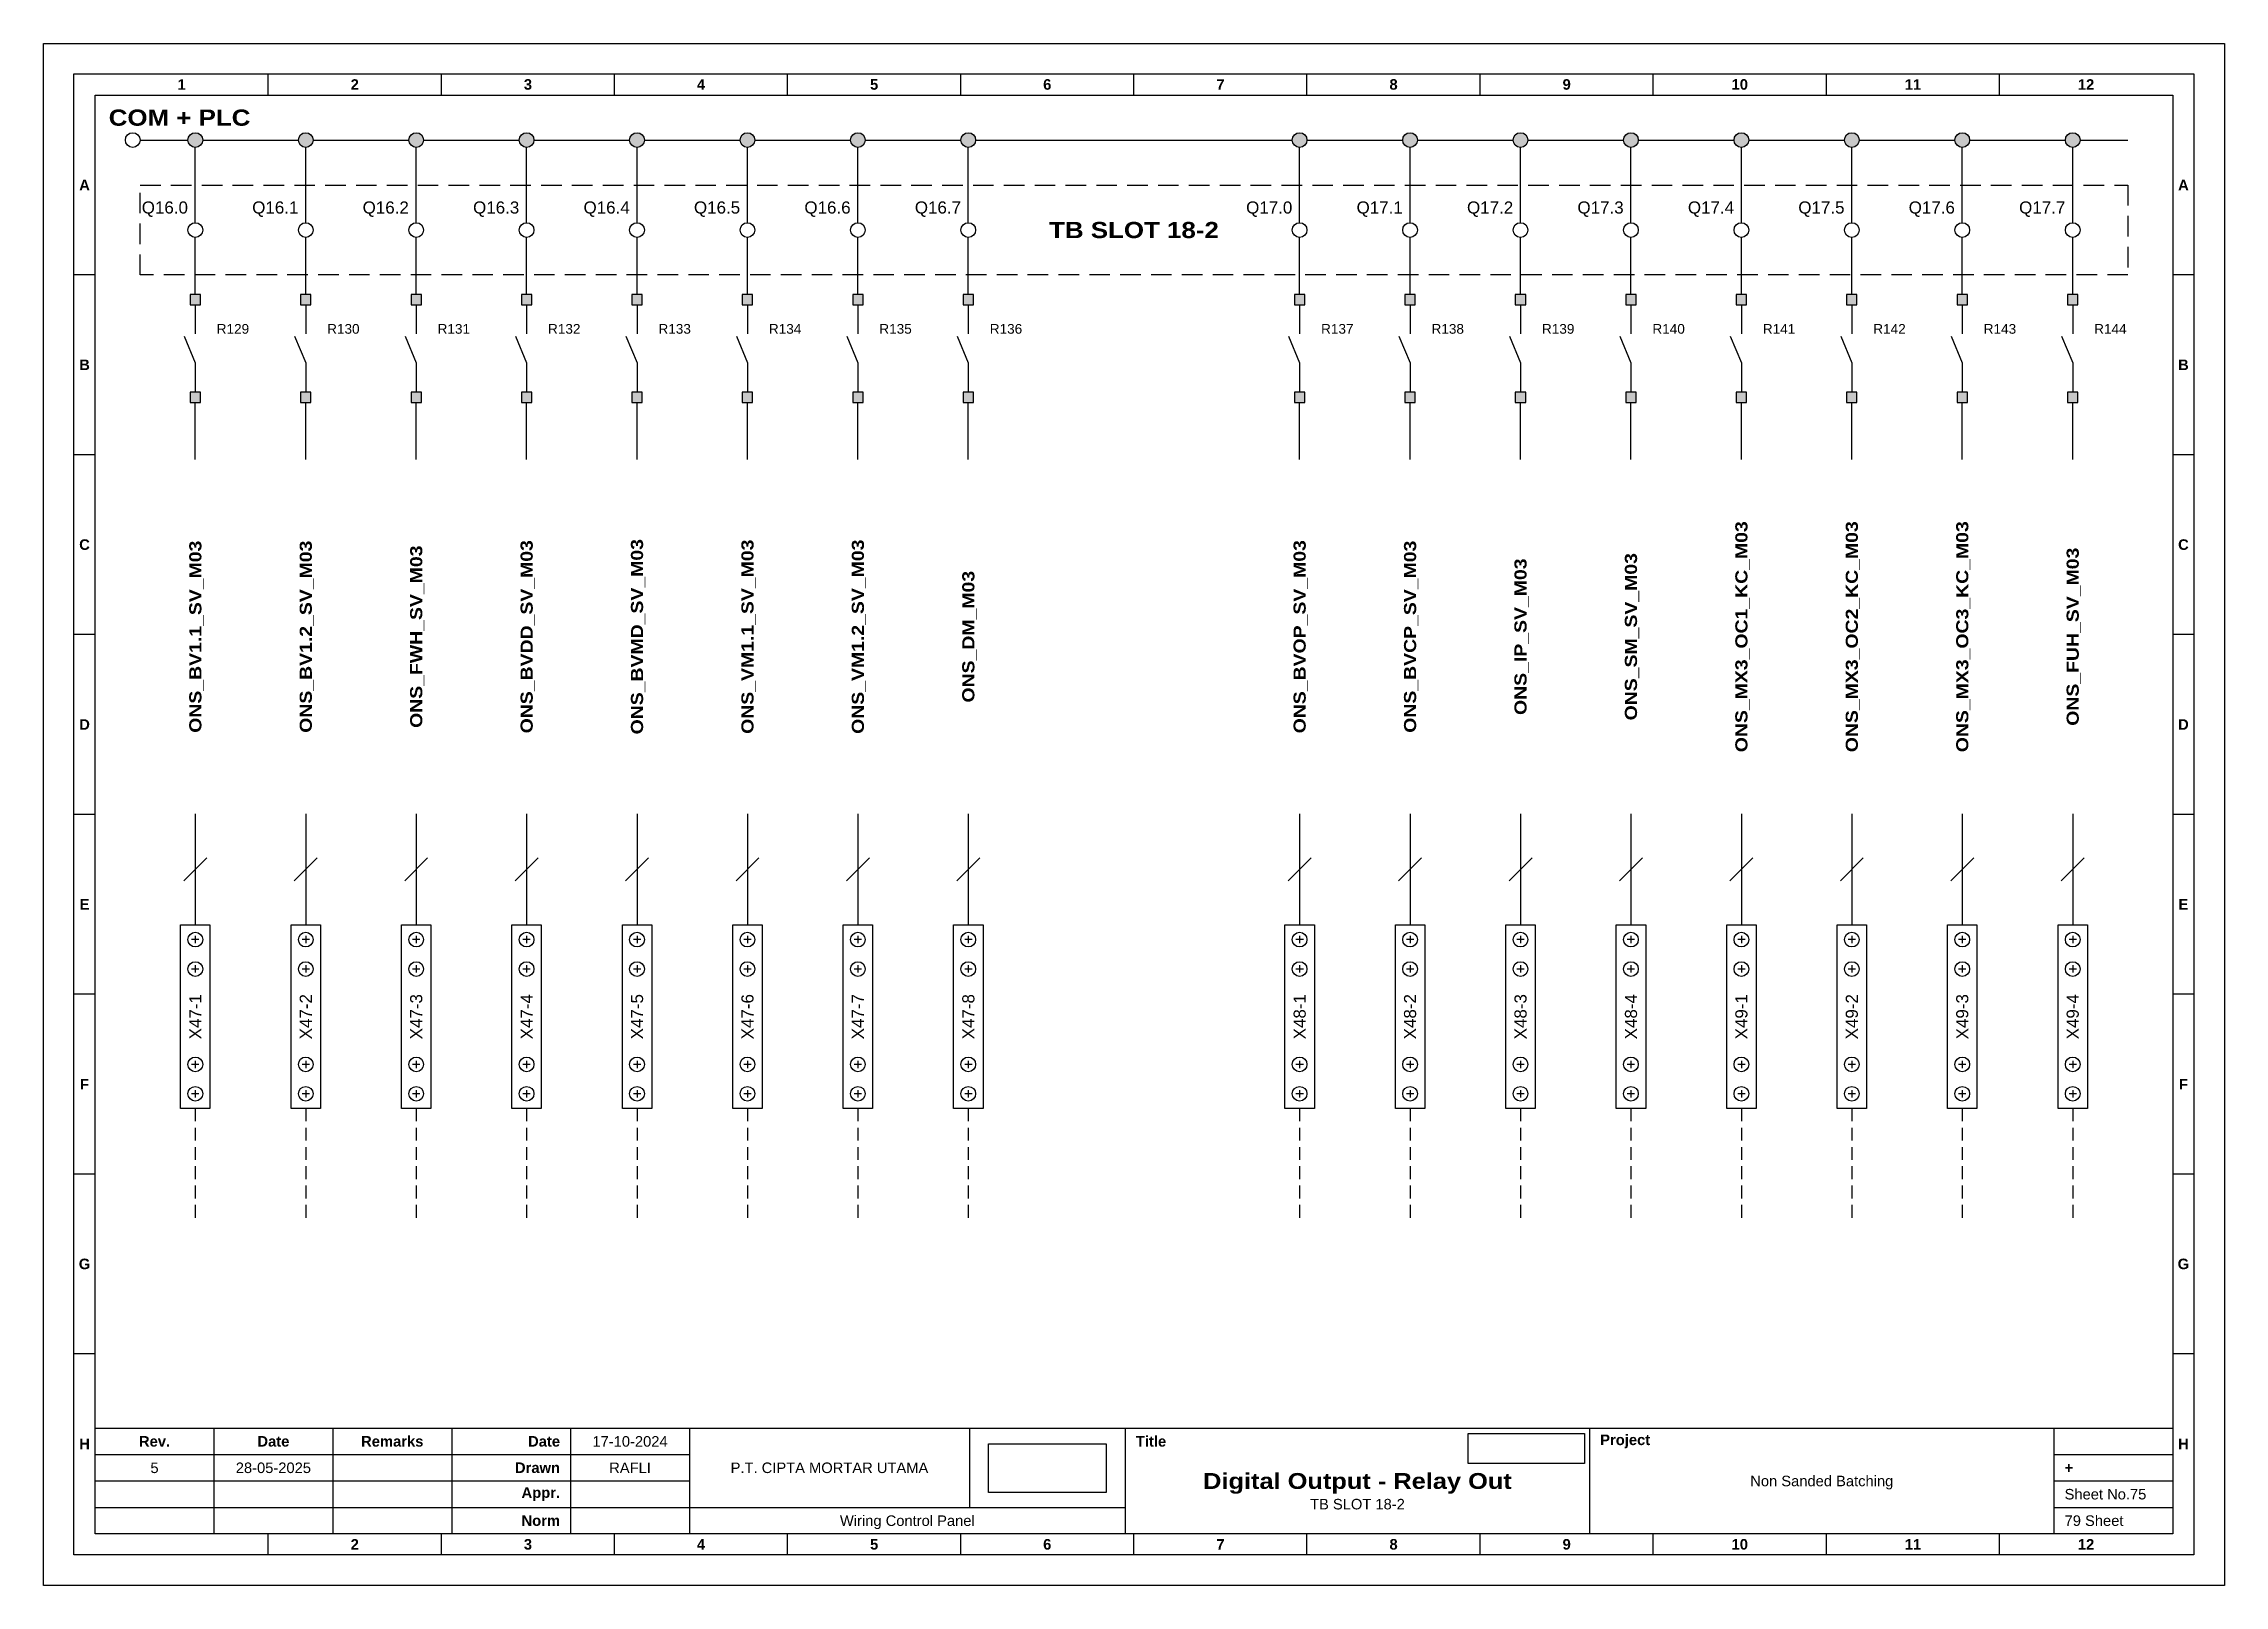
# Model space of a CAD drawing. Header units: millimetres. Extents: x 1512 to 2711, y 1342 to 1994.
# Drawn here: x 1822.1 to 2091.4, y 1341.9 to 1532.4 of the extents above; entities that cross this region are included whole.
import ezdxf
from ezdxf.enums import TextEntityAlignment as Align

# ---------------------------------------------------------------- set-up
doc = ezdxf.new("R2010")
doc.units = ezdxf.units.MM
doc.linetypes.add('HIDDEN', pattern=[9.525, 6.35, -3.175])
doc.styles.add('Bold', font='ariblk.ttf', dxfattribs={"height": 25.4})
doc.styles.get("Standard").update_dxf_attribs({"font": 'arial.ttf'})
picture_1 = doc.add_image_def('image1.png', size_in_pixel=(2048, 847))
picture_2 = doc.add_image_def('image2.png', size_in_pixel=(2092, 542))

msp = doc.modelspace()

# ---------------------------------------------------------------- texts
at = {"ltscale": 500, "style": 'Bold'}
msp.add_text('COM + PLC', height=2, dxfattribs=at).set_placement((1830.11, 1523.22), align=Align.MIDDLE_LEFT)
at = {"ltscale": 500}
for s, p in [('Q16.0', (1839.9, 1512.12)), ('Q16.1', (1853.54, 1512.12)), ('Q16.2', (1867.18, 1512.12)), ('Q16.3', (1880.82, 1512.12)), ('Q16.4', (1894.46, 1512.12)), ('Q16.5', (1908.1, 1512.12)), ('Q16.6', (1921.74, 1512.12)), ('Q16.7', (1935.38, 1512.12)), ('Q17.0', (1976.3, 1512.12)), ('Q17.1', (1989.94, 1512.12)), ('Q17.2', (2003.58, 1512.12)), ('Q17.3', (2017.22, 1512.12)), ('Q17.4', (2030.86, 1512.12)), ('Q17.5', (2044.5, 1512.12)), ('Q17.6', (2058.13, 1512.12)), ('Q17.7', (2071.77, 1512.12))]:
    msp.add_text(s, height=1.5, dxfattribs=at).set_placement(p, align=Align.MIDDLE_RIGHT)
at = {"ltscale": 500, "style": 'Bold'}
msp.add_text('TB SLOT 18-2', height=2, dxfattribs=at).set_placement((1956.74, 1509.34), align=Align.MIDDLE_CENTER)
at = {"ltscale": 500}
for s, p in [('R129', (1843.45, 1497.13)), ('R130', (1857.09, 1497.13)), ('R131', (1870.73, 1497.13)), ('R132', (1884.37, 1497.13)), ('R133', (1898.01, 1497.13)), ('R134', (1911.65, 1497.13)), ('R135', (1925.29, 1497.13)), ('R136', (1938.93, 1497.13)), ('R137', (1979.85, 1497.13)), ('R138', (1993.49, 1497.13)), ('R139', (2007.13, 1497.13)), ('R140', (2020.77, 1497.13)), ('R141', (2034.41, 1497.13)), ('R142', (2048.05, 1497.13)), ('R143', (2061.69, 1497.13)), ('R144', (2075.33, 1497.13))]:
    msp.add_text(s, height=1.2, dxfattribs=at).set_placement(p, align=Align.MIDDLE_LEFT)
at = {"ltscale": 500, "style": 'Bold'}
for s, p in [('ONS_BV1.1_SV_M03', (1840.81, 1459.11)), ('ONS_BV1.2_SV_M03', (1854.45, 1459.11)), ('ONS_BVDD_SV_M03', (1881.73, 1459.11)), ('ONS_BVMD_SV_M03', (1895.36, 1459.11)), ('ONS_VM1.1_SV_M03', (1909, 1459.11)), ('ONS_VM1.2_SV_M03', (1922.64, 1459.11)), ('ONS_BVOP_SV_M03', (1977.2, 1459.11)), ('ONS_BVCP_SV_M03', (1990.84, 1459.11)), ('ONS_MX3_OC1_KC_M03', (2031.76, 1459.11)), ('ONS_MX3_OC2_KC_M03', (2045.4, 1459.11)), ('ONS_MX3_OC3_KC_M03', (2059.04, 1459.11)), ('ONS_FWH_SV_M03', (1868.09, 1459.11)), ('ONS_IP_SV_M03', (2004.48, 1459.11)), ('ONS_SM_SV_M03', (2018.12, 1459.11)), ('ONS_FUH_SV_M03', (2072.68, 1459.11)), ('ONS_DM_M03', (1936.28, 1459.11))]:
    msp.add_text(s, height=1.5, rotation=90, dxfattribs=at).set_placement(p, align=Align.MIDDLE_CENTER)
at = {"ltscale": 500}
for s, p in [('X47-1', (1840.81, 1412.18)), ('X47-2', (1854.45, 1412.18)), ('X47-3', (1868.09, 1412.18)), ('X47-4', (1881.73, 1412.18)), ('X47-5', (1895.36, 1412.18)), ('X47-6', (1909, 1412.18)), ('X47-7', (1922.64, 1412.18)), ('X47-8', (1936.28, 1412.18)), ('X48-1', (1977.2, 1412.18)), ('X48-2', (1990.84, 1412.18)), ('X48-3', (2004.48, 1412.18)), ('X48-4', (2018.12, 1412.18)), ('X49-1', (2031.76, 1412.18)), ('X49-2', (2045.4, 1412.18)), ('X49-3', (2059.04, 1412.18)), ('X49-4', (2072.68, 1412.18))]:
    msp.add_text(s, height=1.5, rotation=90, dxfattribs=at).set_placement(p, align=Align.MIDDLE_CENTER)

# ---------------------------------------------------------------- blocks, each defined once
blk = doc.blocks.new('KOP MU PROJECT')
at = {"color": 6, "ltscale": 50}
for p, q in [((27.74, 184.05), (27.74, 186.66)), ((49.13, 184.05), (49.13, 186.66)), ((70.51, 184.05), (70.51, 186.66)), ((91.89, 184.05), (91.89, 186.66)), ((113.27, 184.05), (113.27, 186.66)), ((134.66, 184.05), (134.66, 186.66)), ((156.04, 184.05), (156.04, 186.66)), ((177.42, 184.05), (177.42, 186.66)), ((198.8, 184.05), (198.8, 186.66)), ((220.19, 184.05), (220.19, 186.66)), ((241.57, 184.05), (241.57, 186.66)), ((6.36, 161.84), (3.75, 161.84)), ((265.59, 161.84), (262.98, 161.84)), ((6.36, 139.63), (3.75, 139.63)), ((265.59, 139.63), (262.98, 139.63)), ((6.36, 117.42), (3.75, 117.42)), ((265.59, 117.42), (262.98, 117.42)), ((6.36, 95.22), (3.75, 95.22)), ((265.59, 95.22), (262.98, 95.22)), ((6.36, 73.01), (3.75, 73.01)), ((265.59, 73.01), (262.98, 73.01)), ((6.36, 50.8), (3.75, 50.8)), ((265.59, 50.8), (262.98, 50.8)), ((6.36, 28.59), (3.75, 28.59)), ((265.59, 28.59), (262.98, 28.59)), ((27.74, 3.75), (27.74, 6.36)), ((49.13, 3.75), (49.13, 6.36)), ((70.51, 3.75), (70.51, 6.36)), ((91.89, 3.75), (91.89, 6.36)), ((113.27, 3.75), (113.27, 6.36)), ((134.66, 3.75), (134.66, 6.36)), ((156.04, 3.75), (156.04, 6.36)), ((177.42, 3.75), (177.42, 6.36)), ((198.8, 3.75), (198.8, 6.36)), ((220.19, 3.75), (220.19, 6.36)), ((241.57, 3.75), (241.57, 6.36))]:
    blk.add_line(p, q, dxfattribs=at)
at = {"ltscale": 50}
for p, q in [((6.36, 19.41), (262.98, 19.41)), ((21.04, 19.41), (21.04, 6.36)), ((35.72, 19.41), (35.72, 6.36)), ((50.41, 19.41), (50.41, 6.36)), ((65.09, 19.41), (65.09, 6.36)), ((79.77, 19.41), (79.77, 6.36)), ((114.35, 19.41), (114.35, 9.62)), ((133.6, 19.41), (133.6, 6.36)), ((190.95, 19.41), (190.95, 6.36)), ((248.3, 19.41), (248.3, 6.36)), ((6.36, 16.15), (79.77, 16.15)), ((248.3, 16.15), (262.98, 16.15)), ((6.36, 12.89), (79.77, 12.89)), ((248.3, 12.89), (262.98, 12.89)), ((6.36, 9.62), (133.6, 9.62)), ((248.3, 9.62), (262.98, 9.62))]:
    blk.add_line(p, q, dxfattribs=at)
at = {"color": 1, "ltscale": 50}
blk.add_lwpolyline([(269.34, 0), (0, 0), (0, 190.41), (269.34, 190.41)], close=True, dxfattribs=at)
at = {"color": 6, "ltscale": 50}
for points in [[(265.59, 3.75), (3.75, 3.75), (3.75, 186.66), (265.59, 186.66)], [(262.98, 6.36), (6.36, 6.36), (6.36, 184.05), (262.98, 184.05)]]:
    blk.add_lwpolyline(points, close=True, dxfattribs=at)
at = {"ltscale": 50, "char_height": 1.305, "attachment_point": 4}
for s, width, heights, insert in [('\\pxqc;{\\fArial|b1|i0|c0|p34;1}', 21.3825, [2.51], (6.36, 185.36)), ('\\pxqc;{\\fArial|b1|i0|c0|p34;2}', 21.3825, [2.51], (27.74, 185.36)), ('\\pxqc;{\\fArial|b1|i0|c0|p34;3}', 21.3825, [2.51], (49.13, 185.36)), ('\\pxqc;{\\fArial|b1|i0|c0|p34;4}', 21.3825, [2.51], (70.51, 185.36)), ('\\pxqc;{\\fArial|b1|i0|c0|p34;5}', 21.3825, [2.51], (91.89, 185.36)), ('\\pxqc;{\\fArial|b1|i0|c0|p34;6}', 21.3825, [2.51], (113.27, 185.36)), ('\\pxqc;{\\fArial|b1|i0|c0|p34;7}', 21.3825, [2.51], (134.66, 185.36)), ('\\pxqc;{\\fArial|b1|i0|c0|p34;8}', 21.3825, [2.51], (156.04, 185.36)), ('\\pxqc;{\\fArial|b1|i0|c0|p34;9}', 21.3825, [2.51], (177.42, 185.36)), ('\\pxqc;{\\fArial|b1|i0|c0|p34;10}', 21.3825, [2.51], (198.8, 185.36)), ('\\pxqc;{\\fArial|b1|i0|c0|p34;11}', 21.3825, [2.51], (220.19, 185.36)), ('\\pxqc;{\\fArial|b1|i0|c0|p34;12}', 21.3825, [2.51], (241.57, 185.36)), ('\\pxqc;{\\fArial|b1|i0|c0|p34;A}', 2.61, [2.51], (3.75, 172.95)), ('\\pxqc;{\\fArial|b1|i0|c0|p34;A}', 2.61, [2.51], (262.98, 172.95)), ('\\pxqc;{\\fArial|b1|i0|c0|p34;B}', 2.61, [2.51], (3.75, 150.74)), ('\\pxqc;{\\fArial|b1|i0|c0|p34;B}', 2.61, [2.51], (262.98, 150.74)), ('\\pxqc;{\\fArial|b1|i0|c0|p34;C}', 2.61, [2.51], (3.75, 128.53)), ('\\pxqc;{\\fArial|b1|i0|c0|p34;C}', 2.61, [2.51], (262.98, 128.53)), ('\\pxqc;{\\fArial|b1|i0|c0|p34;D}', 2.61, [2.51], (3.75, 106.32)), ('\\pxqc;{\\fArial|b1|i0|c0|p34;D}', 2.61, [2.51], (262.98, 106.32)), ('\\pxqc;{\\fArial|b1|i0|c0|p34;E}', 2.61, [2.51], (3.75, 84.11)), ('\\pxqc;{\\fArial|b1|i0|c0|p34;E}', 2.61, [2.51], (262.98, 84.11)), ('\\pxqc;{\\fArial|b1|i0|c0|p34;F}', 2.61, [2.51], (3.75, 61.9)), ('\\pxqc;{\\fArial|b1|i0|c0|p34;F}', 2.61, [2.51], (262.98, 61.9)), ('\\pxqc;{\\fArial|b1|i0|c0|p34;G}', 2.61, [2.51], (3.75, 39.69)), ('\\pxqc;{\\fArial|b1|i0|c0|p34;G}', 2.61, [2.51], (262.98, 39.69)), ('\\pxqc;{\\fArial|b1|i0|c0|p34;H}', 2.61, [2.51], (3.75, 17.47)), ('\\pxqc;{\\fArial|b1|i0|c0|p34;Rev.}', 14.6811, [2.88], (6.36, 17.78)), ('\\pxqc;{\\fArial|b1|i0|c0|p34;Date}', 14.6811, [2.88], (21.04, 17.78)), ('\\pxqc;{\\fArial|b1|i0|c0|p34;Remarks}', 14.6811, [2.88], (35.72, 17.78)), ('\\pxqr;{\\fArial|b1|i0|c0|p34;Date}', 13.3761, [2.88], (50.41, 17.78)), ('\\pxql;{\\fArial|b1|i0|c0|p34;Title}', 50.2419, [2.88], (134.9, 17.78)), ('\\pxql;{\\fArial|b1|i0|c0|p34;Project}', 50.2419, [2.88], (192.25, 17.78)), ('\\pxqc;{\\fArial|b1|i0|c0|p34;H}', 2.61, [2.51], (262.98, 17.47)), ('\\pxqr;{\\fArial|b1|i0|c0|p34;Drawn}', 13.3761, [2.88], (50.41, 14.52)), ('\\pxql;{\\fArial|b1|i0|c0|p34;+}', 14.6811, [2.88], (249.61, 14.52)), ('\\pxqr;{\\fArial|b1|i0|c0|p34;Appr.}', 13.3761, [2.88], (50.41, 11.26)), ('\\pxqr;{\\fArial|b1|i0|c0|p34;Norm}', 13.3761, [2.88], (50.41, 7.99)), ('\\pxqc;{\\fArial|b1|i0|c0|p34;2}', 21.3825, [2.51], (27.74, 5.06)), ('\\pxqc;{\\fArial|b1|i0|c0|p34;3}', 21.3825, [2.51], (49.13, 5.06)), ('\\pxqc;{\\fArial|b1|i0|c0|p34;4}', 21.3825, [2.51], (70.51, 5.06)), ('\\pxqc;{\\fArial|b1|i0|c0|p34;5}', 21.3825, [2.51], (91.89, 5.06)), ('\\pxqc;{\\fArial|b1|i0|c0|p34;6}', 21.3825, [2.51], (113.27, 5.06)), ('\\pxqc;{\\fArial|b1|i0|c0|p34;7}', 21.3825, [2.51], (134.66, 5.06)), ('\\pxqc;{\\fArial|b1|i0|c0|p34;8}', 21.3825, [2.51], (156.04, 5.06)), ('\\pxqc;{\\fArial|b1|i0|c0|p34;9}', 21.3825, [2.51], (177.42, 5.06)), ('\\pxqc;{\\fArial|b1|i0|c0|p34;10}', 21.3825, [2.51], (198.8, 5.06)), ('\\pxqc;{\\fArial|b1|i0|c0|p34;11}', 21.3825, [2.51], (220.19, 5.06)), ('\\pxqc;{\\fArial|b1|i0|c0|p34;12}', 21.3825, [2.51], (241.57, 5.06))]:
    blk.add_mtext_dynamic_manual_height_columns(s, width=width, gutter_width=0.0326, heights=heights, dxfattribs=dict(at, insert=insert))
at = {"ltscale": 50}
for tag, p in [('DATECREATED', (72.43, 17.78)), ('REV', (13.7, 14.52)), ('REVDATE', (28.38, 14.52)), ('REMARKS', (43.06, 14.52)), ('DRAWN', (72.43, 14.52)), ('COMPANY', (97.06, 14.52)), ('PROJECT', (219.62, 12.89)), ('APPR', (72.43, 11.26)), ('NORM', (72.43, 7.99)), ('DRAWINGCATEGORY', (106.68, 7.99)), ('DESCRIPTION', (162.27, 10.03))]:
    blk.add_attdef(tag, text='', height=1.3, dxfattribs=at).set_placement(p, align=Align.MIDDLE_CENTER)
at = {"ltscale": 50, "style": 'Bold'}
blk.add_attdef('TITLE', text='', height=1.96, dxfattribs=at).set_placement((162.27, 12.89), align=Align.MIDDLE_CENTER)
at = {"ltscale": 50}
for tag, p in [('SHEETNUMBER', (249.61, 11.26)), ('TOTALSHEET', (249.61, 7.99))]:
    blk.add_attdef(tag, text='', height=1.3, dxfattribs=at).set_placement(p, align=Align.MIDDLE_LEFT)
image = blk.add_image(picture_1, insert=(116.72, 11.48), size_in_units=(14.5, 6), dxfattribs=at)
image.dxf.flags = 15
image = blk.add_image(picture_2, insert=(175.94, 15.04), size_in_units=(14.36, 3.72), dxfattribs=at)
image.dxf.flags = 15

# ---------------------------------------------------------------- hatches: boundary and pattern name
at = {"true_color": 0x105689}
h = msp.add_hatch(color=146, dxfattribs=at)
h.dxf.hatch_style = 1
h.paths.add_polyline_path([(2073.59, 1520.45, 1), (2071.77, 1520.45, 1)])
h.paths.add_polyline_path([(2059.95, 1520.45, 1), (2058.13, 1520.45, 1)])
h.paths.add_polyline_path([(2046.31, 1520.45, 1), (2044.5, 1520.45, 1)])
h.paths.add_polyline_path([(2032.67, 1520.45, 1), (2030.86, 1520.45, 1)])
h.paths.add_polyline_path([(2019.03, 1520.45, 1), (2017.22, 1520.45, 1)])
h.paths.add_polyline_path([(2005.39, 1520.45, 1), (2003.58, 1520.45, 1)])
h.paths.add_polyline_path([(1991.75, 1520.45, 1), (1989.94, 1520.45, 1)])
h.paths.add_polyline_path([(1978.11, 1520.45, 1), (1976.3, 1520.45, 1)])
h.paths.add_polyline_path([(1937.19, 1520.45, 1), (1935.38, 1520.45, 1)])
h.paths.add_polyline_path([(1923.55, 1520.45, 1), (1921.74, 1520.45, 1)])
h.paths.add_polyline_path([(1909.91, 1520.45, 1), (1908.1, 1520.45, 1)])
h.paths.add_polyline_path([(1896.27, 1520.45, 1), (1894.46, 1520.45, 1)])
h.paths.add_polyline_path([(1882.63, 1520.45, 1), (1880.82, 1520.45, 1)])
h.paths.add_polyline_path([(1868.99, 1520.45, 1), (1867.18, 1520.45, 1)])
h.paths.add_polyline_path([(1855.35, 1520.45, 1), (1853.54, 1520.45, 1)])
h.paths.add_polyline_path([(1841.71, 1520.45, 1), (1839.9, 1520.45, 1)])
h = msp.add_hatch(color=256)
h.dxf.hatch_style = 1
h.paths.add_polyline_path([(1840.17, 1501.38), (1840.17, 1500.1), (1841.45, 1500.1), (1841.45, 1501.38)])
h.paths.add_polyline_path([(1840.17, 1488.05), (1841.45, 1488.05), (1841.45, 1489.33), (1840.17, 1489.33)])
h = msp.add_hatch(color=256)
h.dxf.hatch_style = 1
h.paths.add_polyline_path([(1853.81, 1501.38), (1853.81, 1500.1), (1855.09, 1500.1), (1855.09, 1501.38)])
h.paths.add_polyline_path([(1853.81, 1488.05), (1855.09, 1488.05), (1855.09, 1489.33), (1853.81, 1489.33)])
h = msp.add_hatch(color=256)
h.dxf.hatch_style = 1
h.paths.add_polyline_path([(1867.45, 1501.38), (1867.45, 1500.1), (1868.73, 1500.1), (1868.73, 1501.38)])
h.paths.add_polyline_path([(1867.45, 1488.05), (1868.73, 1488.05), (1868.73, 1489.33), (1867.45, 1489.33)])
h = msp.add_hatch(color=256)
h.dxf.hatch_style = 1
h.paths.add_polyline_path([(1881.09, 1501.38), (1881.09, 1500.1), (1882.37, 1500.1), (1882.37, 1501.38)])
h.paths.add_polyline_path([(1881.09, 1488.05), (1882.37, 1488.05), (1882.37, 1489.33), (1881.09, 1489.33)])
h = msp.add_hatch(color=256)
h.dxf.hatch_style = 1
h.paths.add_polyline_path([(1894.72, 1501.38), (1894.72, 1500.1), (1896, 1500.1), (1896, 1501.38)])
h.paths.add_polyline_path([(1894.72, 1488.05), (1896, 1488.05), (1896, 1489.33), (1894.72, 1489.33)])
h = msp.add_hatch(color=256)
h.dxf.hatch_style = 1
h.paths.add_polyline_path([(1908.36, 1501.38), (1908.36, 1500.1), (1909.64, 1500.1), (1909.64, 1501.38)])
h.paths.add_polyline_path([(1908.36, 1488.05), (1909.64, 1488.05), (1909.64, 1489.33), (1908.36, 1489.33)])
h = msp.add_hatch(color=256)
h.dxf.hatch_style = 1
h.paths.add_polyline_path([(1922, 1501.38), (1922, 1500.1), (1923.28, 1500.1), (1923.28, 1501.38)])
h.paths.add_polyline_path([(1922, 1488.05), (1923.28, 1488.05), (1923.28, 1489.33), (1922, 1489.33)])
h = msp.add_hatch(color=256)
h.dxf.hatch_style = 1
h.paths.add_polyline_path([(1935.64, 1501.38), (1935.64, 1500.1), (1936.92, 1500.1), (1936.92, 1501.38)])
h.paths.add_polyline_path([(1935.64, 1488.05), (1936.92, 1488.05), (1936.92, 1489.33), (1935.64, 1489.33)])
h = msp.add_hatch(color=256)
h.dxf.hatch_style = 1
h.paths.add_polyline_path([(1976.56, 1501.38), (1976.56, 1500.1), (1977.84, 1500.1), (1977.84, 1501.38)])
h.paths.add_polyline_path([(1976.56, 1488.05), (1977.84, 1488.05), (1977.84, 1489.33), (1976.56, 1489.33)])
h = msp.add_hatch(color=256)
h.dxf.hatch_style = 1
h.paths.add_polyline_path([(1990.2, 1501.38), (1990.2, 1500.1), (1991.48, 1500.1), (1991.48, 1501.38)])
h.paths.add_polyline_path([(1990.2, 1488.05), (1991.48, 1488.05), (1991.48, 1489.33), (1990.2, 1489.33)])
h = msp.add_hatch(color=256)
h.dxf.hatch_style = 1
h.paths.add_polyline_path([(2003.84, 1501.38), (2003.84, 1500.1), (2005.12, 1500.1), (2005.12, 1501.38)])
h.paths.add_polyline_path([(2003.84, 1488.05), (2005.12, 1488.05), (2005.12, 1489.33), (2003.84, 1489.33)])
h = msp.add_hatch(color=256)
h.dxf.hatch_style = 1
h.paths.add_polyline_path([(2017.48, 1501.38), (2017.48, 1500.1), (2018.76, 1500.1), (2018.76, 1501.38)])
h.paths.add_polyline_path([(2017.48, 1488.05), (2018.76, 1488.05), (2018.76, 1489.33), (2017.48, 1489.33)])
h = msp.add_hatch(color=256)
h.dxf.hatch_style = 1
h.paths.add_polyline_path([(2031.12, 1501.38), (2031.12, 1500.1), (2032.4, 1500.1), (2032.4, 1501.38)])
h.paths.add_polyline_path([(2031.12, 1488.05), (2032.4, 1488.05), (2032.4, 1489.33), (2031.12, 1489.33)])
h = msp.add_hatch(color=256)
h.dxf.hatch_style = 1
h.paths.add_polyline_path([(2044.76, 1501.38), (2044.76, 1500.1), (2046.04, 1500.1), (2046.04, 1501.38)])
h.paths.add_polyline_path([(2044.76, 1488.05), (2046.04, 1488.05), (2046.04, 1489.33), (2044.76, 1489.33)])
h = msp.add_hatch(color=256)
h.dxf.hatch_style = 1
h.paths.add_polyline_path([(2058.4, 1501.38), (2058.4, 1500.1), (2059.68, 1500.1), (2059.68, 1501.38)])
h.paths.add_polyline_path([(2058.4, 1488.05), (2059.68, 1488.05), (2059.68, 1489.33), (2058.4, 1489.33)])
h = msp.add_hatch(color=256)
h.dxf.hatch_style = 1
h.paths.add_polyline_path([(2072.04, 1501.38), (2072.04, 1500.1), (2073.32, 1500.1), (2073.32, 1501.38)])
h.paths.add_polyline_path([(2072.04, 1488.05), (2073.32, 1488.05), (2073.32, 1489.33), (2072.04, 1489.33)])

# ---------------------------------------------------------------- linework, layer by layer
at = {"color": 146, "true_color": 0x105689}
for p, q in [((1833.99, 1520.45), (1839.9, 1520.45)), ((1840.81, 1510.25), (1840.81, 1519.54)), ((1841.71, 1520.45), (1853.54, 1520.45)), ((1854.45, 1510.25), (1854.45, 1519.54)), ((1855.35, 1520.45), (1867.18, 1520.45)), ((1868.09, 1510.25), (1868.09, 1519.54)), ((1868.99, 1520.45), (1880.82, 1520.45)), ((1881.73, 1510.25), (1881.73, 1519.54)), ((1882.63, 1520.45), (1894.46, 1520.45)), ((1895.36, 1510.25), (1895.36, 1519.54)), ((1896.27, 1520.45), (1908.1, 1520.45)), ((1909, 1510.25), (1909, 1519.54)), ((1909.91, 1520.45), (1921.74, 1520.45)), ((1922.64, 1510.25), (1922.64, 1519.54)), ((1923.55, 1520.45), (1935.38, 1520.45)), ((1936.28, 1510.25), (1936.28, 1519.54)), ((1937.19, 1520.45), (1976.3, 1520.45)), ((1977.2, 1510.25), (1977.2, 1519.54)), ((1978.11, 1520.45), (1989.94, 1520.45)), ((1990.84, 1510.25), (1990.84, 1519.54)), ((1991.75, 1520.45), (2003.58, 1520.45)), ((2004.48, 1510.25), (2004.48, 1519.54)), ((2005.39, 1520.45), (2017.22, 1520.45)), ((2018.12, 1510.25), (2018.12, 1519.54)), ((2019.03, 1520.45), (2030.86, 1520.45)), ((2031.76, 1510.25), (2031.76, 1519.54)), ((2032.67, 1520.45), (2044.5, 1520.45)), ((2045.4, 1510.25), (2045.4, 1519.54)), ((2046.31, 1520.45), (2058.13, 1520.45)), ((2059.04, 1510.25), (2059.04, 1519.54)), ((2059.95, 1520.45), (2071.77, 1520.45)), ((2072.68, 1510.25), (2072.68, 1519.54)), ((2073.59, 1520.45), (2079.5, 1520.45)), ((1840.81, 1501.38), (1840.81, 1508.44)), ((1854.45, 1501.38), (1854.45, 1508.44)), ((1868.09, 1501.38), (1868.09, 1508.44)), ((1881.73, 1501.38), (1881.73, 1508.44)), ((1895.36, 1501.38), (1895.36, 1508.44)), ((1909, 1501.38), (1909, 1508.44)), ((1922.64, 1501.38), (1922.64, 1508.44)), ((1936.28, 1501.38), (1936.28, 1508.44)), ((1977.2, 1501.38), (1977.2, 1508.44)), ((1990.84, 1501.38), (1990.84, 1508.44)), ((2004.48, 1501.38), (2004.48, 1508.44)), ((2018.12, 1501.38), (2018.12, 1508.44)), ((2031.76, 1501.38), (2031.76, 1508.44)), ((2045.4, 1501.38), (2045.4, 1508.44)), ((2059.04, 1501.38), (2059.04, 1508.44)), ((2072.68, 1501.38), (2072.68, 1508.44)), ((1840.81, 1481), (1840.81, 1488.05)), ((1854.45, 1481), (1854.45, 1488.05)), ((1868.09, 1481), (1868.09, 1488.05)), ((1881.73, 1481), (1881.73, 1488.05)), ((1895.36, 1481), (1895.36, 1488.05)), ((1909, 1481), (1909, 1488.05)), ((1922.64, 1481), (1922.64, 1488.05)), ((1936.28, 1481), (1936.28, 1488.05)), ((1977.2, 1481), (1977.2, 1488.05)), ((1990.84, 1481), (1990.84, 1488.05)), ((2004.48, 1481), (2004.48, 1488.05)), ((2018.12, 1481), (2018.12, 1488.05)), ((2031.76, 1481), (2031.76, 1488.05)), ((2045.4, 1481), (2045.4, 1488.05)), ((2059.04, 1481), (2059.04, 1488.05)), ((2072.68, 1481), (2072.68, 1488.05)), ((1840.81, 1437.23), (1840.81, 1423.51)), ((1854.45, 1437.23), (1854.45, 1423.51)), ((1868.09, 1437.23), (1868.09, 1423.51)), ((1881.73, 1437.23), (1881.73, 1423.51)), ((1895.36, 1437.23), (1895.36, 1423.51)), ((1909, 1437.23), (1909, 1423.51)), ((1922.64, 1437.23), (1922.64, 1423.51)), ((1936.28, 1437.23), (1936.28, 1423.51)), ((1977.2, 1437.23), (1977.2, 1423.51)), ((1990.84, 1437.23), (1990.84, 1423.51)), ((2004.48, 1437.23), (2004.48, 1423.51)), ((2018.12, 1437.23), (2018.12, 1423.51)), ((2031.76, 1437.23), (2031.76, 1423.51)), ((2045.4, 1437.23), (2045.4, 1423.51)), ((2059.04, 1437.23), (2059.04, 1423.51)), ((2072.68, 1437.23), (2072.68, 1423.51)), ((1839.39, 1428.96), (1842.22, 1431.79)), ((1853.03, 1428.96), (1855.86, 1431.79)), ((1866.67, 1428.96), (1869.5, 1431.79)), ((1880.31, 1428.96), (1883.14, 1431.79)), ((1893.95, 1428.96), (1896.78, 1431.79)), ((1907.59, 1428.96), (1910.42, 1431.79)), ((1921.23, 1428.96), (1924.06, 1431.79)), ((1934.87, 1428.96), (1937.7, 1431.79)), ((1975.79, 1428.96), (1978.62, 1431.79)), ((1989.43, 1428.96), (1992.26, 1431.79)), ((2003.07, 1428.96), (2005.9, 1431.79)), ((2016.71, 1428.96), (2019.54, 1431.79)), ((2030.35, 1428.96), (2033.18, 1431.79)), ((2043.99, 1428.96), (2046.82, 1431.79)), ((2057.63, 1428.96), (2060.46, 1431.79)), ((2071.27, 1428.96), (2074.1, 1431.79))]:
    msp.add_line(p, q, dxfattribs=at)
at = {"ltscale": 50}
for p, q in [((1840.81, 1500.1), (1840.81, 1496.51)), ((1854.45, 1500.1), (1854.45, 1496.51)), ((1868.09, 1500.1), (1868.09, 1496.51)), ((1881.73, 1500.1), (1881.73, 1496.51)), ((1895.36, 1500.1), (1895.36, 1496.51)), ((1909, 1500.1), (1909, 1496.51)), ((1922.64, 1500.1), (1922.64, 1496.51)), ((1936.28, 1500.1), (1936.28, 1496.51)), ((1977.2, 1500.1), (1977.2, 1496.51)), ((1990.84, 1500.1), (1990.84, 1496.51)), ((2004.48, 1500.1), (2004.48, 1496.51)), ((2018.12, 1500.1), (2018.12, 1496.51)), ((2031.76, 1500.1), (2031.76, 1496.51)), ((2045.4, 1500.1), (2045.4, 1496.51)), ((2059.04, 1500.1), (2059.04, 1496.51)), ((2072.68, 1500.1), (2072.68, 1496.51)), ((1839.43, 1496.24), (1840.81, 1492.92)), ((1853.07, 1496.24), (1854.45, 1492.92)), ((1866.71, 1496.24), (1868.09, 1492.92)), ((1880.35, 1496.24), (1881.73, 1492.92)), ((1893.99, 1496.24), (1895.36, 1492.92)), ((1907.63, 1496.24), (1909, 1492.92)), ((1921.27, 1496.24), (1922.64, 1492.92)), ((1934.91, 1496.24), (1936.28, 1492.92)), ((1975.83, 1496.24), (1977.2, 1492.92)), ((1989.47, 1496.24), (1990.84, 1492.92)), ((2003.11, 1496.24), (2004.48, 1492.92)), ((2016.75, 1496.24), (2018.12, 1492.92)), ((2030.39, 1496.24), (2031.76, 1492.92)), ((2044.03, 1496.24), (2045.4, 1492.92)), ((2057.67, 1496.24), (2059.04, 1492.92)), ((2071.31, 1496.24), (2072.68, 1492.92)), ((1840.81, 1492.92), (1840.81, 1489.33)), ((1854.45, 1492.92), (1854.45, 1489.33)), ((1868.09, 1492.92), (1868.09, 1489.33)), ((1881.73, 1492.92), (1881.73, 1489.33)), ((1895.36, 1492.92), (1895.36, 1489.33)), ((1909, 1492.92), (1909, 1489.33)), ((1922.64, 1492.92), (1922.64, 1489.33)), ((1936.28, 1492.92), (1936.28, 1489.33)), ((1977.2, 1492.92), (1977.2, 1489.33)), ((1990.84, 1492.92), (1990.84, 1489.33)), ((2004.48, 1492.92), (2004.48, 1489.33)), ((2018.12, 1492.92), (2018.12, 1489.33)), ((2031.76, 1492.92), (2031.76, 1489.33)), ((2045.4, 1492.92), (2045.4, 1489.33)), ((2059.04, 1492.92), (2059.04, 1489.33)), ((2072.68, 1492.92), (2072.68, 1489.33))]:
    msp.add_line(p, q, dxfattribs=at)
at = {"color": 6}
for p, q in [((1840.81, 1422.15), (1840.81, 1421.25)), ((1854.45, 1422.15), (1854.45, 1421.25)), ((1868.09, 1422.15), (1868.09, 1421.25)), ((1881.73, 1422.15), (1881.73, 1421.25)), ((1895.36, 1422.15), (1895.36, 1421.25)), ((1909, 1422.15), (1909, 1421.25)), ((1922.64, 1422.15), (1922.64, 1421.25)), ((1936.28, 1422.15), (1936.28, 1421.25)), ((1977.2, 1422.15), (1977.2, 1421.25)), ((1990.84, 1422.15), (1990.84, 1421.25)), ((2004.48, 1422.15), (2004.48, 1421.25)), ((2018.12, 1422.15), (2018.12, 1421.25)), ((2031.76, 1422.15), (2031.76, 1421.25)), ((2045.4, 1422.15), (2045.4, 1421.25)), ((2059.04, 1422.15), (2059.04, 1421.25)), ((2072.68, 1422.15), (2072.68, 1421.25)), ((1841.26, 1421.7), (1840.35, 1421.7)), ((1854.9, 1421.7), (1853.99, 1421.7)), ((1868.54, 1421.7), (1867.63, 1421.7)), ((1882.18, 1421.7), (1881.27, 1421.7)), ((1895.82, 1421.7), (1894.91, 1421.7)), ((1909.46, 1421.7), (1908.55, 1421.7)), ((1923.1, 1421.7), (1922.19, 1421.7)), ((1936.74, 1421.7), (1935.83, 1421.7)), ((1977.66, 1421.7), (1976.75, 1421.7)), ((1991.3, 1421.7), (1990.39, 1421.7)), ((2004.94, 1421.7), (2004.03, 1421.7)), ((2018.58, 1421.7), (2017.67, 1421.7)), ((2032.22, 1421.7), (2031.31, 1421.7)), ((2045.86, 1421.7), (2044.95, 1421.7)), ((2059.49, 1421.7), (2058.59, 1421.7)), ((2073.13, 1421.7), (2072.23, 1421.7)), ((1841.26, 1418.07), (1840.35, 1418.07)), ((1840.81, 1418.53), (1840.81, 1417.62)), ((1854.9, 1418.07), (1853.99, 1418.07)), ((1854.45, 1418.53), (1854.45, 1417.62)), ((1868.54, 1418.07), (1867.63, 1418.07)), ((1868.09, 1418.53), (1868.09, 1417.62)), ((1882.18, 1418.07), (1881.27, 1418.07)), ((1881.73, 1418.53), (1881.73, 1417.62)), ((1895.82, 1418.07), (1894.91, 1418.07)), ((1895.36, 1418.53), (1895.36, 1417.62)), ((1909.46, 1418.07), (1908.55, 1418.07)), ((1909, 1418.53), (1909, 1417.62)), ((1923.1, 1418.07), (1922.19, 1418.07)), ((1922.64, 1418.53), (1922.64, 1417.62)), ((1936.74, 1418.07), (1935.83, 1418.07)), ((1936.28, 1418.53), (1936.28, 1417.62)), ((1977.66, 1418.07), (1976.75, 1418.07)), ((1977.2, 1418.53), (1977.2, 1417.62)), ((1991.3, 1418.07), (1990.39, 1418.07)), ((1990.84, 1418.53), (1990.84, 1417.62)), ((2004.94, 1418.07), (2004.03, 1418.07)), ((2004.48, 1418.53), (2004.48, 1417.62)), ((2018.58, 1418.07), (2017.67, 1418.07)), ((2018.12, 1418.53), (2018.12, 1417.62)), ((2032.22, 1418.07), (2031.31, 1418.07)), ((2031.76, 1418.53), (2031.76, 1417.62)), ((2045.86, 1418.07), (2044.95, 1418.07)), ((2045.4, 1418.53), (2045.4, 1417.62)), ((2059.49, 1418.07), (2058.59, 1418.07)), ((2059.04, 1418.53), (2059.04, 1417.62)), ((2073.13, 1418.07), (2072.23, 1418.07)), ((2072.68, 1418.53), (2072.68, 1417.62)), ((1841.26, 1406.29), (1840.35, 1406.29)), ((1840.81, 1406.74), (1840.81, 1405.83)), ((1854.9, 1406.29), (1853.99, 1406.29)), ((1854.45, 1406.74), (1854.45, 1405.83)), ((1868.54, 1406.29), (1867.63, 1406.29)), ((1868.09, 1406.74), (1868.09, 1405.83)), ((1882.18, 1406.29), (1881.27, 1406.29)), ((1881.73, 1406.74), (1881.73, 1405.83)), ((1895.82, 1406.29), (1894.91, 1406.29)), ((1895.36, 1406.74), (1895.36, 1405.83)), ((1909.46, 1406.29), (1908.55, 1406.29)), ((1909, 1406.74), (1909, 1405.83)), ((1923.1, 1406.29), (1922.19, 1406.29)), ((1922.64, 1406.74), (1922.64, 1405.83)), ((1936.74, 1406.29), (1935.83, 1406.29)), ((1936.28, 1406.74), (1936.28, 1405.83)), ((1977.66, 1406.29), (1976.75, 1406.29)), ((1977.2, 1406.74), (1977.2, 1405.83)), ((1991.3, 1406.29), (1990.39, 1406.29)), ((1990.84, 1406.74), (1990.84, 1405.83)), ((2004.94, 1406.29), (2004.03, 1406.29)), ((2004.48, 1406.74), (2004.48, 1405.83)), ((2018.58, 1406.29), (2017.67, 1406.29)), ((2018.12, 1406.74), (2018.12, 1405.83)), ((2032.22, 1406.29), (2031.31, 1406.29)), ((2031.76, 1406.74), (2031.76, 1405.83)), ((2045.86, 1406.29), (2044.95, 1406.29)), ((2045.4, 1406.74), (2045.4, 1405.83)), ((2059.49, 1406.29), (2058.59, 1406.29)), ((2059.04, 1406.74), (2059.04, 1405.83)), ((2073.13, 1406.29), (2072.23, 1406.29)), ((2072.68, 1406.74), (2072.68, 1405.83)), ((1841.26, 1402.66), (1840.35, 1402.66)), ((1840.81, 1403.11), (1840.81, 1402.21)), ((1854.9, 1402.66), (1853.99, 1402.66)), ((1854.45, 1403.11), (1854.45, 1402.21)), ((1868.54, 1402.66), (1867.63, 1402.66)), ((1868.09, 1403.11), (1868.09, 1402.21)), ((1882.18, 1402.66), (1881.27, 1402.66)), ((1881.73, 1403.11), (1881.73, 1402.21)), ((1895.82, 1402.66), (1894.91, 1402.66)), ((1895.36, 1403.11), (1895.36, 1402.21)), ((1909.46, 1402.66), (1908.55, 1402.66)), ((1909, 1403.11), (1909, 1402.21)), ((1923.1, 1402.66), (1922.19, 1402.66)), ((1922.64, 1403.11), (1922.64, 1402.21)), ((1936.74, 1402.66), (1935.83, 1402.66)), ((1936.28, 1403.11), (1936.28, 1402.21)), ((1977.66, 1402.66), (1976.75, 1402.66)), ((1977.2, 1403.11), (1977.2, 1402.21)), ((1991.3, 1402.66), (1990.39, 1402.66)), ((1990.84, 1403.11), (1990.84, 1402.21)), ((2004.94, 1402.66), (2004.03, 1402.66)), ((2004.48, 1403.11), (2004.48, 1402.21)), ((2018.58, 1402.66), (2017.67, 1402.66)), ((2018.12, 1403.11), (2018.12, 1402.21)), ((2032.22, 1402.66), (2031.31, 1402.66)), ((2031.76, 1403.11), (2031.76, 1402.21)), ((2045.86, 1402.66), (2044.95, 1402.66)), ((2045.4, 1403.11), (2045.4, 1402.21)), ((2059.49, 1402.66), (2058.59, 1402.66)), ((2059.04, 1403.11), (2059.04, 1402.21)), ((2073.13, 1402.66), (2072.23, 1402.66)), ((2072.68, 1403.11), (2072.68, 1402.21))]:
    msp.add_line(p, q, dxfattribs=at)
at = {"color": 146, "linetype": 'HIDDEN', "ltscale": 0.25, "true_color": 0x105689}
for p, q in [((1840.81, 1400.85), (1840.81, 1387.13)), ((1854.45, 1400.85), (1854.45, 1387.13)), ((1868.09, 1400.85), (1868.09, 1387.13)), ((1881.73, 1400.85), (1881.73, 1387.13)), ((1895.36, 1400.85), (1895.36, 1387.13)), ((1909, 1400.85), (1909, 1387.13)), ((1922.64, 1400.85), (1922.64, 1387.13)), ((1936.28, 1400.85), (1936.28, 1387.13)), ((1977.2, 1400.85), (1977.2, 1387.13)), ((1990.84, 1400.85), (1990.84, 1387.13)), ((2004.48, 1400.85), (2004.48, 1387.13)), ((2018.12, 1400.85), (2018.12, 1387.13)), ((2031.76, 1400.85), (2031.76, 1387.13)), ((2045.4, 1400.85), (2045.4, 1387.13)), ((2059.04, 1400.85), (2059.04, 1387.13)), ((2072.68, 1400.85), (2072.68, 1387.13))]:
    msp.add_line(p, q, dxfattribs=at)
at = {"linetype": 'HIDDEN', "ltscale": 0.4}
msp.add_lwpolyline([(1833.99, 1514.89), (2079.5, 1514.89), (2079.5, 1503.79), (1833.99, 1503.79)], close=True, dxfattribs=at)
at = {"ltscale": 500}
for points in [[(1840.17, 1500.1), (1841.45, 1500.1), (1841.45, 1501.38), (1840.17, 1501.38)], [(1853.81, 1500.1), (1855.09, 1500.1), (1855.09, 1501.38), (1853.81, 1501.38)], [(1867.45, 1500.1), (1868.73, 1500.1), (1868.73, 1501.38), (1867.45, 1501.38)], [(1881.09, 1500.1), (1882.37, 1500.1), (1882.37, 1501.38), (1881.09, 1501.38)], [(1894.72, 1500.1), (1896, 1500.1), (1896, 1501.38), (1894.72, 1501.38)], [(1908.36, 1500.1), (1909.64, 1500.1), (1909.64, 1501.38), (1908.36, 1501.38)], [(1922, 1500.1), (1923.28, 1500.1), (1923.28, 1501.38), (1922, 1501.38)], [(1935.64, 1500.1), (1936.92, 1500.1), (1936.92, 1501.38), (1935.64, 1501.38)], [(1976.56, 1500.1), (1977.84, 1500.1), (1977.84, 1501.38), (1976.56, 1501.38)], [(1990.2, 1500.1), (1991.48, 1500.1), (1991.48, 1501.38), (1990.2, 1501.38)], [(2003.84, 1500.1), (2005.12, 1500.1), (2005.12, 1501.38), (2003.84, 1501.38)], [(2017.48, 1500.1), (2018.76, 1500.1), (2018.76, 1501.38), (2017.48, 1501.38)], [(2031.12, 1500.1), (2032.4, 1500.1), (2032.4, 1501.38), (2031.12, 1501.38)], [(2044.76, 1500.1), (2046.04, 1500.1), (2046.04, 1501.38), (2044.76, 1501.38)], [(2058.4, 1500.1), (2059.68, 1500.1), (2059.68, 1501.38), (2058.4, 1501.38)], [(2072.04, 1500.1), (2073.32, 1500.1), (2073.32, 1501.38), (2072.04, 1501.38)], [(1840.17, 1488.05), (1841.45, 1488.05), (1841.45, 1489.33), (1840.17, 1489.33)], [(1853.81, 1488.05), (1855.09, 1488.05), (1855.09, 1489.33), (1853.81, 1489.33)], [(1867.45, 1488.05), (1868.73, 1488.05), (1868.73, 1489.33), (1867.45, 1489.33)], [(1881.09, 1488.05), (1882.37, 1488.05), (1882.37, 1489.33), (1881.09, 1489.33)], [(1894.72, 1488.05), (1896, 1488.05), (1896, 1489.33), (1894.72, 1489.33)], [(1908.36, 1488.05), (1909.64, 1488.05), (1909.64, 1489.33), (1908.36, 1489.33)], [(1922, 1488.05), (1923.28, 1488.05), (1923.28, 1489.33), (1922, 1489.33)], [(1935.64, 1488.05), (1936.92, 1488.05), (1936.92, 1489.33), (1935.64, 1489.33)], [(1976.56, 1488.05), (1977.84, 1488.05), (1977.84, 1489.33), (1976.56, 1489.33)], [(1990.2, 1488.05), (1991.48, 1488.05), (1991.48, 1489.33), (1990.2, 1489.33)], [(2003.84, 1488.05), (2005.12, 1488.05), (2005.12, 1489.33), (2003.84, 1489.33)], [(2017.48, 1488.05), (2018.76, 1488.05), (2018.76, 1489.33), (2017.48, 1489.33)], [(2031.12, 1488.05), (2032.4, 1488.05), (2032.4, 1489.33), (2031.12, 1489.33)], [(2044.76, 1488.05), (2046.04, 1488.05), (2046.04, 1489.33), (2044.76, 1489.33)], [(2058.4, 1488.05), (2059.68, 1488.05), (2059.68, 1489.33), (2058.4, 1489.33)], [(2072.04, 1488.05), (2073.32, 1488.05), (2073.32, 1489.33), (2072.04, 1489.33)]]:
    msp.add_lwpolyline(points, close=True, dxfattribs=at)
at = {"color": 6}
for points in [[(1838.99, 1423.51), (1842.62, 1423.51), (1842.62, 1400.85), (1838.99, 1400.85)], [(1852.63, 1423.51), (1856.26, 1423.51), (1856.26, 1400.85), (1852.63, 1400.85)], [(1866.27, 1423.51), (1869.9, 1423.51), (1869.9, 1400.85), (1866.27, 1400.85)], [(1879.91, 1423.51), (1883.54, 1423.51), (1883.54, 1400.85), (1879.91, 1400.85)], [(1893.55, 1423.51), (1897.18, 1423.51), (1897.18, 1400.85), (1893.55, 1400.85)], [(1907.19, 1423.51), (1910.82, 1423.51), (1910.82, 1400.85), (1907.19, 1400.85)], [(1920.83, 1423.51), (1924.46, 1423.51), (1924.46, 1400.85), (1920.83, 1400.85)], [(1934.47, 1423.51), (1938.1, 1423.51), (1938.1, 1400.85), (1934.47, 1400.85)], [(1975.39, 1423.51), (1979.02, 1423.51), (1979.02, 1400.85), (1975.39, 1400.85)], [(1989.03, 1423.51), (1992.66, 1423.51), (1992.66, 1400.85), (1989.03, 1400.85)], [(2002.67, 1423.51), (2006.3, 1423.51), (2006.3, 1400.85), (2002.67, 1400.85)], [(2016.31, 1423.51), (2019.94, 1423.51), (2019.94, 1400.85), (2016.31, 1400.85)], [(2029.95, 1423.51), (2033.58, 1423.51), (2033.58, 1400.85), (2029.95, 1400.85)], [(2043.59, 1423.51), (2047.22, 1423.51), (2047.22, 1400.85), (2043.59, 1400.85)], [(2057.23, 1423.51), (2060.85, 1423.51), (2060.85, 1400.85), (2057.23, 1400.85)], [(2070.87, 1423.51), (2074.49, 1423.51), (2074.49, 1400.85), (2070.87, 1400.85)]]:
    msp.add_lwpolyline(points, close=True, dxfattribs=at)
at = {"color": 146, "ltscale": 500, "true_color": 0x105689}
for centre in [(1833.08, 1520.45), (1840.81, 1520.45), (1854.45, 1520.45), (1868.09, 1520.45), (1881.73, 1520.45), (1895.36, 1520.45), (1909, 1520.45), (1922.64, 1520.45), (1936.28, 1520.45), (1977.2, 1520.45), (1990.84, 1520.45), (2004.48, 1520.45), (2018.12, 1520.45), (2031.76, 1520.45), (2045.4, 1520.45), (2059.04, 1520.45), (2072.68, 1520.45), (1840.81, 1509.34), (1854.45, 1509.34), (1868.09, 1509.34), (1881.73, 1509.34), (1895.36, 1509.34), (1909, 1509.34), (1922.64, 1509.34), (1936.28, 1509.34), (1977.2, 1509.34), (1990.84, 1509.34), (2004.48, 1509.34), (2018.12, 1509.34), (2031.76, 1509.34), (2045.4, 1509.34), (2059.04, 1509.34), (2072.68, 1509.34)]:
    msp.add_circle(centre, 0.907, dxfattribs=at)
at = {"color": 6, "ltscale": 500}
for centre in [(1840.81, 1421.7), (1854.45, 1421.7), (1868.09, 1421.7), (1881.73, 1421.7), (1895.36, 1421.7), (1909, 1421.7), (1922.64, 1421.7), (1936.28, 1421.7), (1977.2, 1421.7), (1990.84, 1421.7), (2004.48, 1421.7), (2018.12, 1421.7), (2031.76, 1421.7), (2045.4, 1421.7), (2059.04, 1421.7), (2072.68, 1421.7), (1840.81, 1418.07), (1854.45, 1418.07), (1868.09, 1418.07), (1881.73, 1418.07), (1895.36, 1418.07), (1909, 1418.07), (1922.64, 1418.07), (1936.28, 1418.07), (1977.2, 1418.07), (1990.84, 1418.07), (2004.48, 1418.07), (2018.12, 1418.07), (2031.76, 1418.07), (2045.4, 1418.07), (2059.04, 1418.07), (2072.68, 1418.07), (1840.81, 1406.29), (1854.45, 1406.29), (1868.09, 1406.29), (1881.73, 1406.29), (1895.36, 1406.29), (1909, 1406.29), (1922.64, 1406.29), (1936.28, 1406.29), (1977.2, 1406.29), (1990.84, 1406.29), (2004.48, 1406.29), (2018.12, 1406.29), (2031.76, 1406.29), (2045.4, 1406.29), (2059.04, 1406.29), (2072.68, 1406.29), (1840.81, 1402.66), (1854.45, 1402.66), (1868.09, 1402.66), (1881.73, 1402.66), (1895.36, 1402.66), (1909, 1402.66), (1922.64, 1402.66), (1936.28, 1402.66), (1977.2, 1402.66), (1990.84, 1402.66), (2004.48, 1402.66), (2018.12, 1402.66), (2031.76, 1402.66), (2045.4, 1402.66), (2059.04, 1402.66), (2072.68, 1402.66)]:
    msp.add_circle(centre, 0.907, dxfattribs=at)

# ---------------------------------------------------------------- block references
msp.add_blockref('KOP MU PROJECT', (1822.07, 1341.95)).add_auto_attribs({'DESCRIPTION': 'TB SLOT 18-2', 'TITLE': 'Digital Output - Relay Out', 'PROJECT': 'Non Sanded Batching', 'COMPANY': 'P.T. CIPTA MORTAR UTAMA', 'DRAWINGCATEGORY': 'Wiring Control Panel', 'DRAWN': 'RAFLI', 'DATECREATED': '17-10-2024', 'REVDATE': '28-05-2025', 'REV': '5', 'SHEETNUMBER': 'Sheet No.75', 'TOTALSHEET': '79 Sheet'})

msp.set_redraw_order([(e.dxf.handle, doc.entitydb.next_handle()) for e in msp.query("TEXT MTEXT ATTDEF DIMENSION ARC_DIMENSION")])  # texts and dimensions are drawn at this point

doc.saveas('drawing.dxf')
